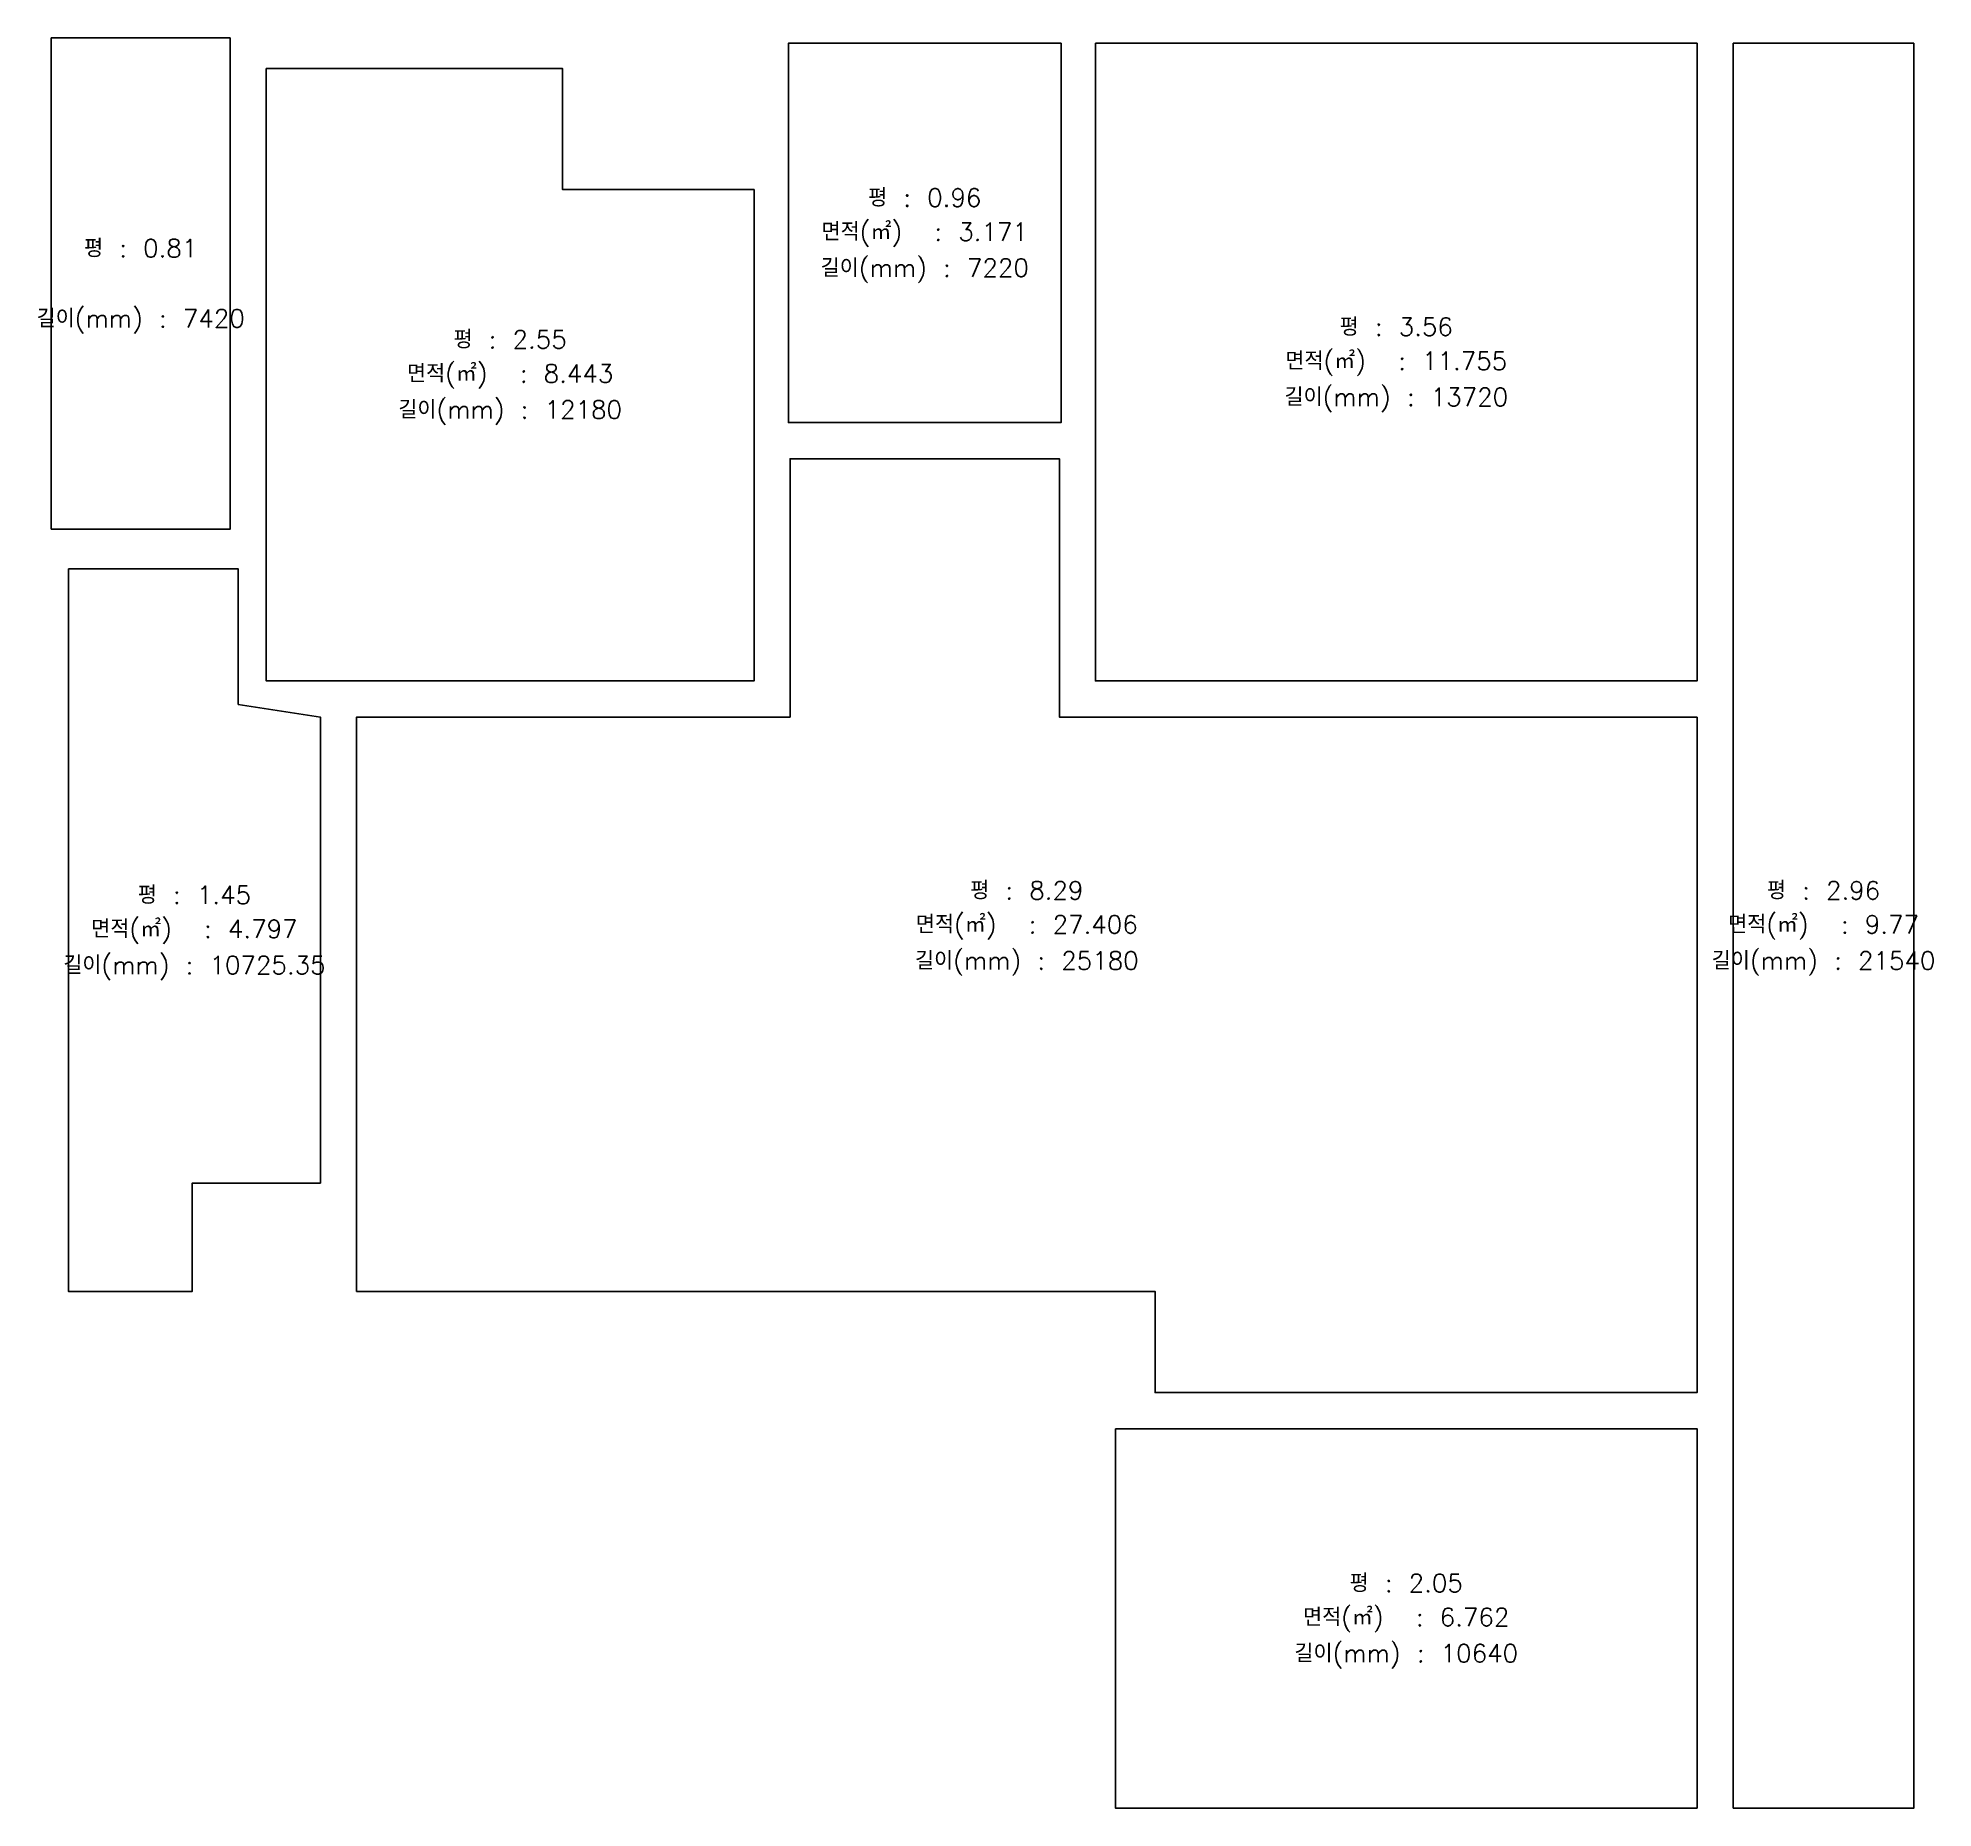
# Model space of a CAD drawing. Header units: inches. Extents: x 47110 to 180628, y 8205 to 35062.
# Drawn here: x 52338 to 62828, y 8205 to 18005 of the extents above; entities that cross this region are included whole.
import ezdxf
from ezdxf.enums import TextEntityAlignment as Align

# ---------------------------------------------------------------- set-up
doc = ezdxf.new("R2010")
doc.units = ezdxf.units.IN
doc.header["$LTSCALE"] = 100
doc.header["$MEASUREMENT"] = 0
doc.layers.add('07-DIM', color=1, linetype='Continuous')
doc.styles.get("Standard").update_dxf_attribs({"font": 'txt.shx', "bigfont": 'whgtxt.shx'})

msp = doc.modelspace()

# ---------------------------------------------------------------- texts
at = {"layer": '07-DIM', "color": 7}
for s, p in [('평 : 0.96', (57247, 17125.4)), ('평 : 0.81', (52907, 16845.4)), ('평 : 2.55', (54952, 16340.4)), ('평 : 3.56', (59857, 16410.4)), ('평 : 8.29', (57812, 13290.4)), ('평 : 2.96', (62222, 13290.4)), ('평 : 1.45', (53204.5, 13265.4)), ('평 : 2.05', (59912, 9455.4))]:
    msp.add_text(s, height=100, dxfattribs=at).set_placement(p, align=Align.MIDDLE)
at = {"layer": '07-DIM'}
for s, p in [('면적(㎡)  : 3.171', (57247, 16925.4)), ('길이(mm) : 7220', (57247, 16725.4)), ('길이(mm) : 7420', (52907, 16445.4)), ('면적(㎡)  : 11.755', (59857, 16210.4)), ('면적(㎡)  : 8.443', (54952, 16140.4)), ('길이(mm) : 13720', (59857, 16010.4)), ('길이(mm) : 12180', (54952, 15940.4)), ('면적(㎡)  : 4.797', (53204.5, 13065.4)), ('면적(㎡)  : 27.406', (57812, 13090.4)), ('면적(㎡)  : 9.77', (62222, 13090.4)), ('길이(mm) : 10725.35', (53204.5, 12865.4)), ('길이(mm) : 25180', (57812, 12890.4)), ('길이(mm) : 21540', (62222, 12890.4)), ('면적(㎡)  : 6.762', (59912, 9255.4)), ('길이(mm) : 10640', (59912, 9055.4))]:
    msp.add_text(s, height=100, dxfattribs=at).set_placement(p, align=Align.MIDDLE)

# ---------------------------------------------------------------- linework, layer by layer
at = {"layer": '07-DIM'}
for points in [[(52412, 15285.4), (53402, 15285.4), (53402, 18005.4), (52412, 18005.4)], [(58002, 17975.4), (56492, 17975.4), (56492, 15875.4), (58002, 15875.4)], [(58192, 17975.4), (61522, 17975.4), (61522, 14445.4), (58192, 14445.4)], [(62722, 17975.4), (61722, 17975.4), (61722, 8205.4), (62722, 8205.4)], [(58302, 10305.4), (61522, 10305.4), (61522, 8205.4), (58302, 8205.4)]]:
    msp.add_lwpolyline(points, close=True, dxfattribs=at)
for points in [[(53602, 17835.4), (53602, 14445.4), (56302, 14445.4), (56302, 17165.4), (55242, 17165.4), (55242, 17835.4), (53602, 17835.4)], [(61522, 14245.4), (61522, 10505.4), (58522, 10505.4), (58522, 11065.4), (54102, 11065.4), (54102, 14245.4), (56502, 14245.4), (56502, 15675.4), (57992, 15675.4), (57992, 14245.4), (61522, 14245.4)], [(52507, 15065.4), (52507, 11065.4), (53192, 11065.4), (53192, 11665.4), (53902, 11665.4), (53902, 14245.4), (53447, 14315.4), (53447, 15065.4), (52507, 15065.4)]]:
    msp.add_lwpolyline(points, dxfattribs=at)

msp.set_redraw_order([(e.dxf.handle, doc.entitydb.next_handle()) for e in msp.query("TEXT MTEXT ATTDEF DIMENSION ARC_DIMENSION")])  # texts and dimensions are drawn at this point

doc.saveas('drawing.dxf')
